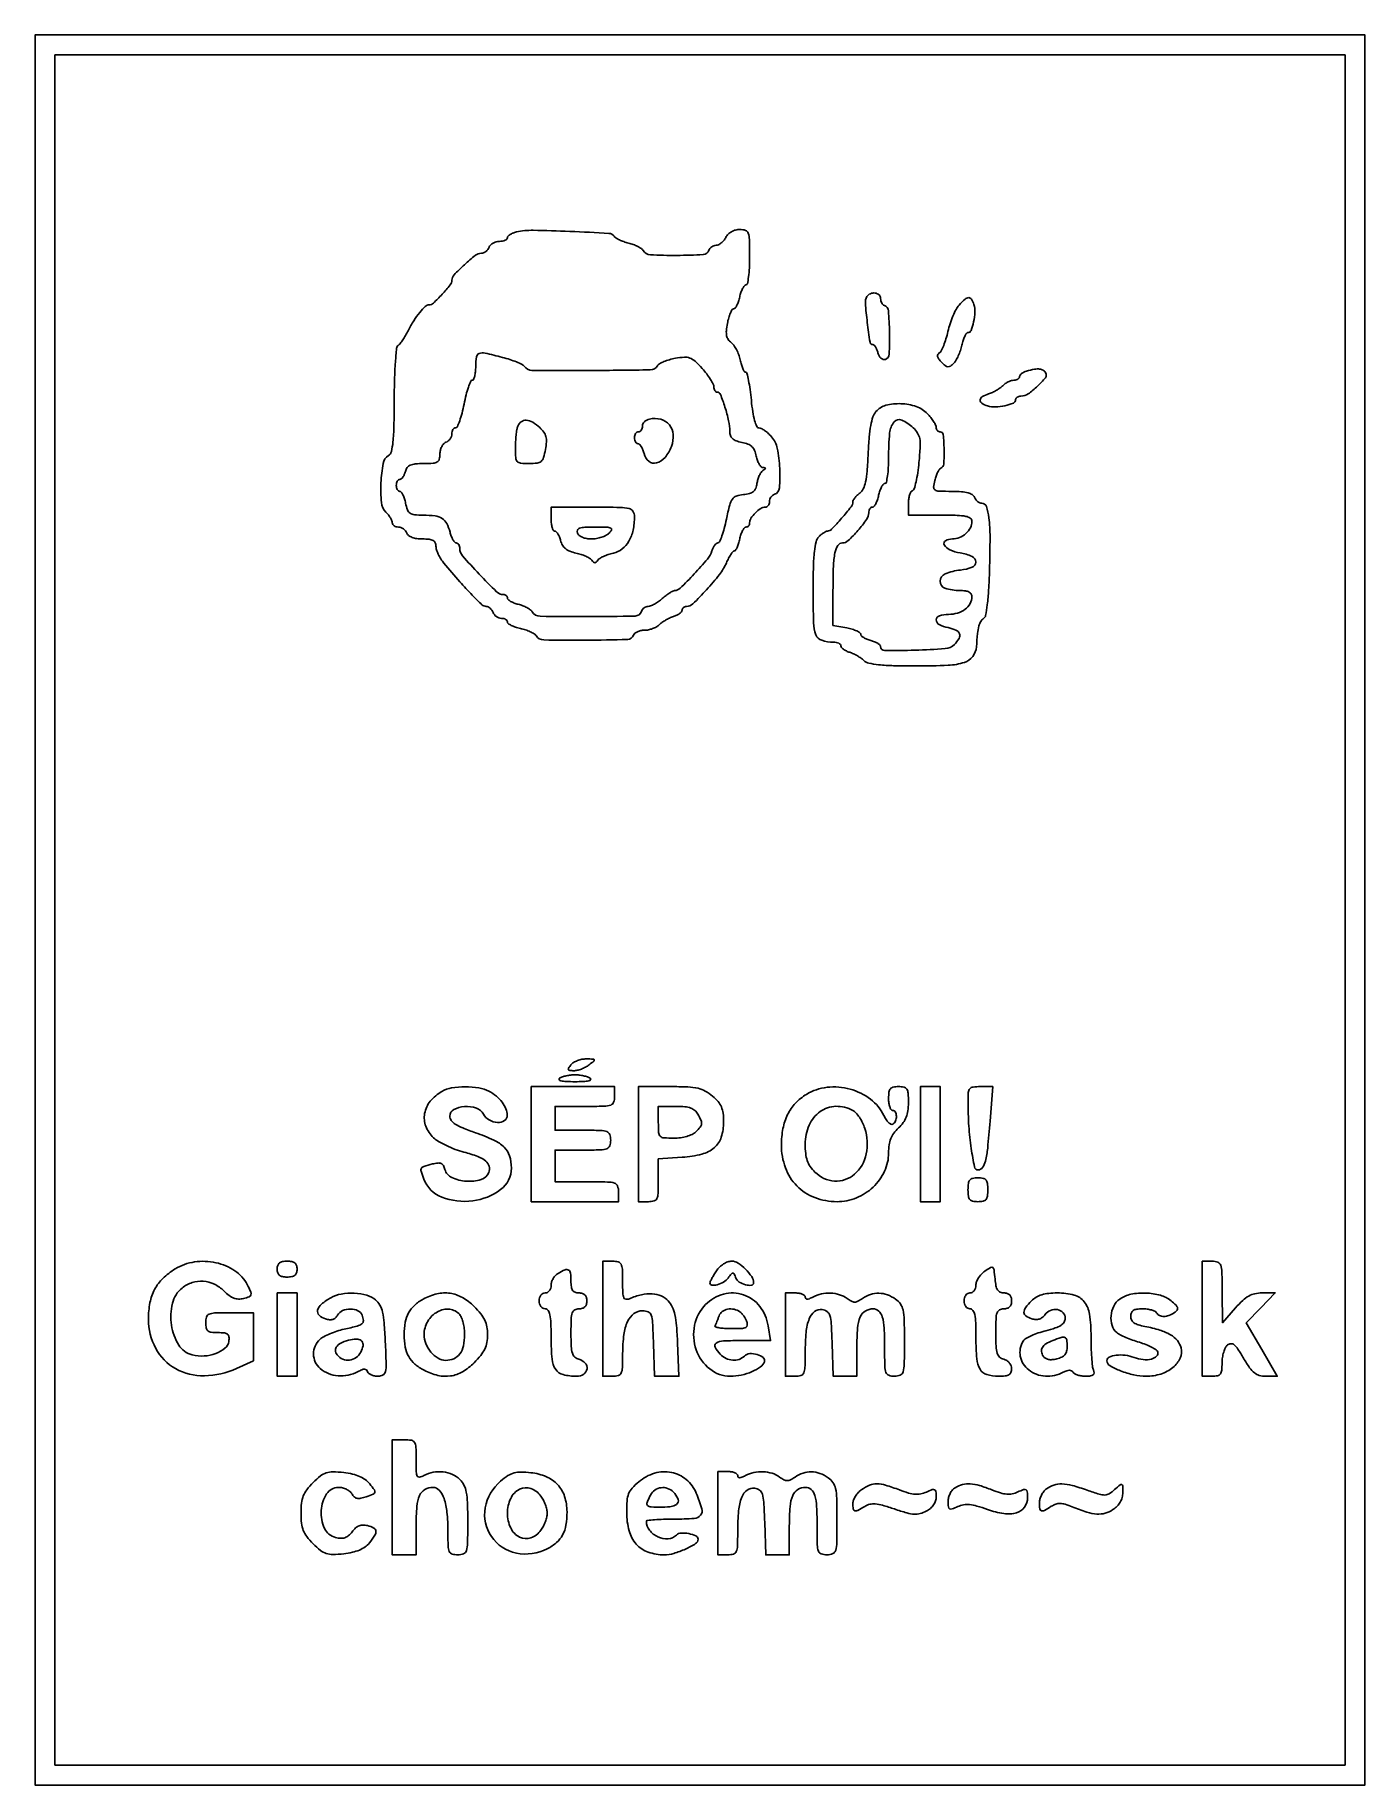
# Model space of a CAD drawing. Extents: x 100 to 435, y 40 to 481.
import ezdxf

# ---------------------------------------------------------------- set-up
doc = ezdxf.new("R2010")
doc.units = 0

msp = doc.modelspace()

# ---------------------------------------------------------------- linework, layer by layer
for points in [[(100, 260.5), (100, 40), (267.5, 40), (435, 40), (435, 260.5), (435, 481), (267.5, 481), (100, 481)], [(430, 260.5), (430, 45), (267.5, 45), (105, 45), (105, 260.5), (105, 476), (267.5, 476), (430, 476)], [(323, 201.5), (323, 187), (325.5, 187), (328, 187), (328, 201.5), (328, 216), (325.5, 216), (323, 216)], [(161, 153.5), (161, 143), (163.5, 143), (166, 143), (166, 153.5), (166, 164), (163.5, 164), (161, 164)]]:
    msp.add_lwpolyline(points, close=True)
for points in [[(221.25, 431.359475, 0.03715), (220.388699, 431.100262, 0.049853), (219.660937, 430.734036, 0.059853), (219.158061, 430.32286, 0.19383), (219, 429.930449, -0.20492), (218.847856, 429.57481, -0.083391), (218.403281, 429.273319, -0.063638), (217.746248, 429.068337, -0.043855), (216.968615, 429, 0.068006), (216.149006, 428.888006, 0.06271), (215.364866, 428.559375, 0.06668), (214.732868, 428.073641, 0.104363), (214.361626, 427.5, -0.072454), (214.040066, 426.926559, -0.063944), (213.556037, 426.440625, -0.066862), (212.989853, 426.111831, -0.098466), (212.427489, 426, 0.168415), (210.931229, 425.481302, 0.018854), (208.146143, 423.111062, 0.017992), (205.539753, 420.538917, 0.191291), (205, 419.179726, -0.172635), (204.58389, 418.010474, -0.015965), (202.536923, 415.65639, -0.015248), (200.342168, 413.429582, -0.192878), (199.26999, 413, 0.192188), (198.289997, 412.608868, 0.03282), (196.901185, 411.105136, 0.031371), (195.409751, 409.004278, 0.022387), (194.001594, 406.486008, -0.01551), (193.354414, 405.290326, -0.016692), (192.649127, 404.166652, -0.016436), (191.98253, 403.246151, -0.07267), (191.501594, 402.783445, 0.215512), (191.083692, 402.062403, 0.006663), (190.777181, 398.56488, 0.011507), (190.555412, 394.226628, 0.006582), (190.477276, 388.982927, -0.004644), (190.404187, 382.352989, -0.020464), (190.165031, 378.452184, -0.031427), (189.760653, 376.023506, -0.199953), (189.046834, 375.028945, 0.213084), (187.686151, 373.028618, 0.032929), (187.138751, 368.144492, 0.034031), (187.248976, 363.193258, 0.175547), (188.392735, 360.750122, -0.030133), (189.007841, 360.056044, -0.031127), (189.527866, 359.300259, -0.032762), (189.891831, 358.592412, -0.102717), (190, 358.071429, 0.14156), (190.118042, 357.662851, 0.09978), (190.449844, 357.314732, 0.08471), (190.946049, 357.080236, 0.068219), (191.531385, 357, -0.088478), (192.159833, 356.887915, -0.06652), (192.782009, 356.559375, -0.065663), (193.303843, 356.073415, -0.081035), (193.638374, 355.5, 0.140603), (194.106176, 354.879217, 0.071188), (194.970794, 354.402932, 0.056009), (196.161436, 354.099587, 0.034405), (197.606989, 354, -0.024578), (199.307399, 353.916365, -0.100386), (200.290738, 353.613912, -0.166135), (200.812601, 353.045851, -0.103814), (201, 352.15301, 0.078659), (201.138802, 351.276166, 0.031468), (201.587463, 350.142689, 0.030177), (202.234487, 348.958755, 0.033412), (202.999875, 347.90301, 0.005907), (207.013038, 343.195113, 0.013936), (210.142083, 339.806461, 0.011877), (212.585279, 337.42032, 0.189084), (213.643011, 337.002653, -0.113972), (214.122904, 336.890651, -0.065645), (214.619347, 336.560154, -0.060269), (215.056344, 336.073754, -0.061364), (215.361626, 335.5, 0.081035), (215.696157, 334.926585, 0.065663), (216.217991, 334.440625, 0.06652), (216.840167, 334.112085, 0.088478), (217.468615, 334, -0.058194), (218.054313, 333.931601, -0.077336), (218.550156, 333.72959, -0.096073), (218.882379, 333.430598, -0.163031), (219, 333.079455, 0.239872), (219.203927, 332.678839, 0.041348), (219.954688, 332.222201, 0.037139), (221.005091, 331.79097, 0.025424), (222.25, 331.453823, -0.02554), (223.54558, 331.102631, -0.028455), (224.751419, 330.631221, -0.029502), (225.720417, 330.116171, -0.114896), (226.20164, 329.643599, 0.251556), (228.126253, 328.561405, 0.006116), (238.661508, 328.486447, 0.005564), (249.259136, 328.658608, 0.315283), (250.75641, 329.769231, -0.143947), (251.084304, 330.240701, -0.064367), (251.735068, 330.638462, -0.056042), (252.584371, 330.908744, -0.049074), (253.511905, 331, 0.050262), (254.510201, 331.100606, 0.038047), (255.570099, 331.40187, 0.038968), (256.531296, 331.843729, 0.069264), (257.225211, 332.368068, -0.042607), (257.907267, 332.942831, -0.022588), (258.838646, 333.539692, -0.022315), (259.852975, 334.06791, -0.032051), (260.79664, 334.435456, 0.036046), (261.640021, 334.77172, 0.046543), (262.352763, 335.203305, 0.054201), (262.847568, 335.660387, 0.18112), (263, 336.067388, -0.114881), (263.08283, 336.423133, -0.100397), (263.31678, 336.726045, -0.093563), (263.666591, 336.929339, -0.085171), (264.078401, 337, 0.195256), (265.714082, 337.664071, 0.01434), (269.157767, 341.209806, 0.020436), (272.396568, 345.045273, 0.060992), (274.155666, 347.989546, -0.017556), (274.715366, 349.142827, -0.025388), (275.295487, 350.115679, -0.023294), (275.829446, 350.840308, -0.226028), (276.164656, 351, 0.263129), (276.465543, 351.170123, 0.030716), (276.835942, 351.88125, 0.030468), (277.198429, 352.850545, 0.020189), (277.5, 354, -0.027524), (277.819532, 355.149012, -0.039605), (278.235766, 356.11875, -0.04518), (278.68121, 356.806252, -0.230346), (279.079455, 357, 0.115642), (279.430591, 357.082313, 0.100455), (279.72959, 357.314732, 0.093328), (279.930278, 357.662269, 0.084592), (280, 358.071429, -0.147453), (280.342046, 359.206061, -0.049993), (281.445107, 360.554893, -0.049993), (282.793939, 361.657954, -0.147453), (283.928571, 362, 0.131281), (284.337161, 362.109162, 0.100621), (284.685268, 362.416146, 0.088221), (284.919422, 362.875362, 0.074022), (285, 363.416667, -0.081237), (285.093665, 363.98935, -0.068653), (285.367188, 364.539583, -0.070115), (285.772237, 364.984598, -0.092923), (286.25, 365.25, 0.300754), (287.502067, 366.847548, 0.032567), (287.577616, 371.771535, 0.036315), (286.952432, 376.855121, 0.131944), (285.527759, 379.75, 0.027957), (284.683295, 380.611162, 0.031238), (283.777309, 381.339063, 0.032863), (282.937491, 381.852427, 0.121333), (282.338311, 382, -0.298028), (281.773989, 382.369156, -0.036576), (281.258947, 383.829386, -0.029564), (280.800374, 386.014506, -0.012383), (280.431341, 389, 0.009895), (280.113172, 391.683619, 0.016121), (279.725121, 393.94375, 0.009977), (279.317396, 395.748172, 0.344934), (278.99579, 396, -0.261713), (278.669047, 396.183601, -0.033671), (278.284466, 396.923046, -0.0323), (277.916496, 397.938353, -0.021435), (277.621543, 399.142285, 0.037754), (277.260305, 400.433123, 0.03324), (276.696572, 401.71333, 0.034733), (276.028474, 402.80134, 0.079994), (275.355221, 403.482207, -0.086284), (274.605724, 404.259362, -0.100782), (274.212544, 405.204416, -0.071003), (274.146496, 406.483224, -0.023824), (274.403991, 408.339921, -0.021704), (274.730632, 409.742249, -0.032783), (275.146026, 410.924852, -0.034477), (275.585247, 411.784695, -0.263242), (275.965858, 412, 0.236123), (276.346238, 412.19024, 0.042671), (276.777545, 412.88125, 0.03799), (277.183817, 413.850903, 0.026161), (277.5, 415, -0.027524), (277.819532, 416.149012, -0.039605), (278.235766, 417.11875, -0.04518), (278.68121, 417.806252, -0.230346), (279.079455, 418, 0.358908), (279.443245, 418.299746, 0.015422), (279.72959, 420.05625, 0.020344), (279.933711, 422.316276, 0.012348), (280, 425, 0.005651), (279.949535, 429.464925, 0.079153), (279.661971, 431.040008, 0.22578), (278.951991, 431.753869, 0.086215), (277.535184, 432, 0.06707), (276.476687, 431.857372, 0.061821), (275.461803, 431.43858, 0.063312), (274.602331, 430.796922, 0.078068), (274, 430, -0.049182), (273.488113, 429.234958, -0.049686), (272.838242, 428.5875, -0.05444), (272.154924, 428.144218, -0.117208), (271.54815, 428, 0.083155), (270.988804, 427.906327, 0.068916), (270.449649, 427.632812, 0.069863), (270.011865, 427.227758, 0.090723), (269.748527, 426.75, -0.307037), (268.328835, 425.665841, -0.012899), (261.651565, 425.461532, -0.013823), (254.991292, 425.613763, -0.24652), (253.203381, 426.670716, 0.104896), (252.725545, 427.17093, 0.031377), (251.814162, 427.712928, 0.029945), (250.687599, 428.20781, 0.028394), (249.489983, 428.574688, -0.023197), (248.299183, 428.925991, -0.026107), (247.193302, 429.374717, -0.026671), (246.303669, 429.850375, -0.111997), (245.870194, 430.268511, 0.237933), (244.574097, 431.016248, 0.002952), (234.715081, 431.511463, 0.00721), (225.463504, 431.78782, 0.058443)], [(309.542247, 415.068358, 0.159549), (309.146227, 413.429812, 0.01066), (309.637803, 408.560276, 0.007517), (310.321358, 403.600676, 0.370364), (311.02105, 403, -0.207878), (311.345319, 402.859095, -0.049812), (311.70942, 402.381552, -0.042914), (312.051893, 401.70079, -0.031148), (312.3173, 400.894644, 0.060952), (312.626856, 400.114027, 0.087537), (313.090041, 399.534065, 0.110469), (313.634561, 399.235031, 0.155976), (314.183932, 399.250031, 0.306076), (315.151859, 400.550069, 0.015892), (315.229627, 406.03754, 0.016012), (314.957327, 411.519424, 0.295674), (313.944694, 412.833333, -0.116889), (313.58334, 413.065936, -0.06789), (313.277504, 413.484896, -0.061969), (313.070449, 414.016808, -0.061938), (313, 414.583333, 0.208361), (312.60605, 415.487647, 0.153629), (311.607852, 415.962755, 0.13435), (310.41091, 415.809023, 0.156864)], [(332.755459, 412.922126, 0.063173), (332.011872, 411.866469, 0.021981), (331.211985, 410.182843, 0.021427), (330.484913, 408.231861, 0.023358), (329.950861, 406.280733, -0.017724), (329.463864, 404.419429, -0.022362), (328.876844, 402.738961, -0.021228), (328.275132, 401.403185, -0.138765), (327.783223, 400.866024, 0.140304), (327.408445, 400.454281, 0.174675), (327.350067, 399.943446, 0.104757), (327.650177, 399.307334, 0.033969), (328.337821, 398.519322, 0.029221), (329.290084, 397.672303, 0.144843), (329.948461, 397.408682, 0.174467), (330.574818, 397.570141, 0.046949), (331.378078, 398.235221, 0.064385), (331.956482, 398.985419, 0.025333), (332.557375, 400.146535, 0.024567), (333.087733, 401.482984, 0.02812), (333.457533, 402.806649, -0.022786), (333.785294, 404.030024, -0.03383), (334.191446, 405.061953, -0.036081), (334.613665, 405.808472, -0.251068), (334.971047, 406, 0.309392), (335.793017, 406.562463, 0.040446), (336.431634, 408.704502, 0.042965), (336.734968, 411.157773, 0.086332), (336.473009, 413.085042, 0.055421), (335.875256, 414.430579, 0.27832), (335.181902, 414.808554, 0.175448), (334.266267, 414.430939, 0.023114)], [(217.735649, 399.76658, -0.015082), (219.612197, 399.219882, -0.019024), (221.31007, 398.596857, -0.017393), (222.671707, 397.981396, -0.125529), (223.213525, 397.51658, 0.242447), (225.171688, 396.489438, 0.002898), (240.046104, 396.465967, 0.002811), (254.94698, 396.612607, 0.25581), (256.788766, 397.658217, -0.128113), (257.305184, 398.151396, -0.028696), (258.41066, 398.685635, -0.02797), (259.797571, 399.17136, -0.02388), (261.304918, 399.52938, -0.02958), (263.557486, 399.815411, -0.108786), (264.969335, 399.60267, -0.097822), (266.241266, 398.802927, -0.021416), (268.052626, 396.941055, -0.018241), (269.181035, 395.580356, -0.022033), (270.134209, 394.221814, -0.021349), (270.825856, 393.027875, -0.12118), (271, 392.319892, 0.061905), (271.062727, 391.8152, 0.080268), (271.247253, 391.387718, 0.097836), (271.520697, 391.101594, 0.154462), (271.841712, 391, -0.309547), (272.653719, 390.444017, -0.015239), (273.79279, 387.219301, -0.023743), (274.712488, 383.784194, -0.053582), (275, 381.10898, 0.081751), (275.173277, 380.05628, 0.127596), (275.674101, 379.292025, 0.09903), (276.589667, 378.743878, 0.036178), (278.052083, 378.339583, -0.043562), (279.572949, 377.894889, -0.098502), (280.579873, 377.252456, -0.10264), (281.239509, 376.292307, -0.050041), (281.677083, 374.864583, 0.035492), (281.97896, 373.766783, 0.048391), (282.412174, 372.836973, 0.058036), (282.902718, 372.1899, 0.20078), (283.375, 371.984687, -0.03478), (283.862633, 371.94405, -0.379361), (283.978558, 371.804431, -0.227357), (283.869464, 371.594547, -0.01888), (283.350815, 371.234687, 0.103171), (282.884675, 370.778654, 0.039154), (282.436151, 369.981439, 0.036705), (282.069908, 369.010875, 0.037026), (281.850815, 368, -0.058837), (281.522234, 366.74952, -0.127964), (280.942536, 365.952842, -0.110425), (279.985199, 365.46985, -0.037475), (278.439916, 365.200806, 0.056239), (276.648563, 364.819323, 0.163216), (275.650214, 364.067026, 0.089418), (274.975938, 362.569586, 0.010262), (274.150712, 358.950806, -0.013499), (273.615038, 356.669987, -0.021237), (273.020208, 354.748049, -0.016685), (272.435721, 353.267428, -0.298808), (272.028184, 353, 0.17406), (271.640837, 352.860944, 0.05673), (271.212278, 352.417317, 0.048565), (270.81196, 351.775573, 0.038356), (270.505205, 351.0164, -0.09814), (269.354701, 348.925272, -0.013636), (266.0529, 345.205236, -0.009766), (262.512051, 341.573348, -0.197136), (261.114367, 341, 0.124801), (260.66923, 340.887135, 0.018558), (259.866078, 340.4125, 0.019923), (258.942161, 339.765789, 0.015977), (258, 339, -0.024584), (257.024374, 338.234505, -0.026365), (256.000175, 337.5875, -0.027172), (255.068263, 337.129994, -0.100849), (254.430324, 337, 0.090348), (253.916123, 336.906321, 0.069907), (253.41547, 336.632812, 0.069061), (253.003955, 336.227754, 0.083607), (252.75, 335.75, -0.316673), (251.16349, 334.57939, -0.00486), (239.158442, 334.428151, -0.005328), (227.221701, 334.520991, -0.255019), (225.203509, 335.670716, 0.098868), (224.739487, 336.168141, 0.032652), (223.887637, 336.699544, 0.031044), (222.841911, 337.179644, 0.030617), (221.739983, 337.529124, -0.028761), (220.690683, 337.857636, -0.040512), (219.80487, 338.276712, -0.046356), (219.179103, 338.719234, -0.219064), (219, 339.108408, 0.11869), (218.918121, 339.448477, 0.10064), (218.687179, 339.738095, 0.09237), (218.341798, 339.932567, 0.082336), (217.935076, 340, -0.196742), (216.262299, 340.684714, -0.009104), (211.876331, 345.157974, -0.009497), (207.67312, 349.776596, -0.181802), (207, 351.566655, 0.060313), (206.93364, 352.114783, 0.07904), (206.738095, 352.578955, 0.097142), (206.448468, 352.889759, 0.158041), (206.108408, 353, -0.219064), (205.719234, 353.179103, -0.046356), (205.276712, 353.80487, -0.040512), (204.857636, 354.690683, -0.028761), (204.529124, 355.739983, 0.056843), (203.716881, 357.901381, 0.135826), (202.567242, 359.152809, 0.109168), (200.762733, 359.791724, 0.029699), (197.725, 359.984687, -0.022767), (195.552455, 360.092495, -0.127774), (194.468395, 360.487322, -0.155181), (193.823119, 361.319714, -0.038553), (193.35, 363, 0.026378), (193.056411, 364.149121, 0.038538), (192.669219, 365.11875, 0.04364), (192.251631, 365.808829, 0.239262), (191.875, 366, -0.167478), (191.54119, 366.115038, -0.095027), (191.257031, 366.440625, -0.075828), (191.064921, 366.926241, -0.056395), (191, 367.5, -0.056959), (191.065572, 368.073739, -0.076307), (191.25949, 368.559375, -0.095369), (191.54638, 368.884904, -0.166062), (191.883369, 369, 0.181596), (192.259476, 369.141258, 0.059916), (192.660882, 369.5875, 0.050447), (193.024544, 370.234516, 0.038887), (193.289749, 371, -0.096447), (193.763706, 371.985999, -0.131146), (194.53417, 372.595918, -0.081615), (195.794227, 372.91222, -0.020771), (197.90638, 373, 0.015576), (200.262752, 373.073422, 0.117207), (201.322336, 373.396143, 0.201386), (201.837279, 374.081531, 0.0618), (202, 375.393011, -0.058092), (202.111675, 376.35096, -0.059009), (202.440625, 377.252159, -0.065064), (202.925958, 377.96491, -0.119725), (203.5, 378.361626, 0.081035), (204.073415, 378.696157, 0.065663), (204.559375, 379.217991, 0.06652), (204.887915, 379.840167, 0.088478), (205, 380.468615, -0.060121), (205.070673, 381.054242, -0.078889), (205.278968, 381.550156, -0.097052), (205.587459, 381.882232, -0.158482), (205.949677, 382, 0.297368), (206.378566, 382.279819, 0.018377), (206.967138, 383.7625, 0.022435), (207.558693, 385.700378, 0.01429), (208.079783, 388, -0.013086), (208.595084, 390.299741, -0.020673), (209.168991, 392.2375, -0.015888), (209.734794, 393.735897, -0.303312), (210.130105, 394, 0.296628), (210.466923, 394.219098, 0.043464), (210.744468, 395.028125, 0.037465), (210.937034, 396.158665, 0.023459), (211, 397.5, -0.037851), (211.182468, 399.906892, -0.280762), (211.890498, 400.749609, -0.13728), (213.355728, 400.825499, -0.008055)], [(349.75, 396.310674, 0.046657), (349.080469, 396.067143, 0.05682), (348.514063, 395.715479, 0.067019), (348.127374, 395.31495, 0.159836), (348, 394.926676, -0.152039), (347.889994, 394.573269, -0.098269), (347.580357, 394.272211, -0.081101), (347.117639, 394.069119, -0.06302), (346.571429, 394, 0.075462), (345.925485, 393.901954, 0.038439), (345.16063, 393.59813, 0.037085), (344.403626, 393.155511, 0.045574), (343.774789, 392.631932, -0.042607), (343.092733, 392.057169, -0.022588), (342.161354, 391.460308, -0.022315), (341.147025, 390.93209, -0.032051), (340.20336, 390.564544, 0.055017), (338.618646, 389.862065, 0.241792), (338.084332, 389.02688, 0.279538), (338.482581, 388.203489, 0.067052), (339.914958, 387.526991, 0.086314), (341.878188, 387.260071, 0.045666), (344.322528, 387.575504, 0.044395), (346.426146, 388.245498, 0.302154), (347, 389.108408, -0.148932), (347.103575, 389.448423, -0.098781), (347.394935, 389.738095, -0.082171), (347.830456, 389.933421, -0.064495), (348.344461, 390, 0.151152), (350.144381, 390.556844, 0.039494), (352.525774, 392.478689, 0.03711), (354.498455, 394.644981, 0.314286), (354.567594, 395.89063, 0.116194), (353.918932, 396.539907, 0.117423), (353.051152, 396.828199, 0.068317), (351.77475, 396.765027, 0.017436)], [(311.829534, 386.113878, 0.096312), (311.064967, 384.766269, 0.034951), (310.509844, 382.629362, 0.025595), (310.110692, 379.648378, 0.010215), (309.857293, 375.533252, -0.008279), (309.599166, 371.059049, -0.03352), (309.214974, 368.356251, -0.058124), (308.635215, 366.631816, -0.125397), (307.75, 365.559132, 0.032733), (307.08028, 364.998678, 0.036312), (306.514063, 364.373505, 0.03913), (306.118131, 363.775912, 0.127414), (306, 363.319866, -0.16958), (305.568711, 362.084798, -0.011837), (303.178545, 359.22163, -0.010782), (300.644921, 356.451511, -0.204896), (299.589372, 356, 0.119116), (299.215745, 355.909709, 0.02749), (298.652592, 355.580357, 0.02688), (298.029231, 355.118262, 0.023441), (297.428571, 354.571429, 0.139558), (296.726933, 353.311373, 0.031131), (296.309701, 350.858781, 0.020876), (296.067541, 347.110568, 0.005693), (296, 341.178417, 0.006484), (296.108092, 332.843646, 0.085736), (296.708228, 329.836623, 0.226037), (298.160053, 328.461839, 0.078548), (301.081787, 328, -0.046651), (301.815969, 327.931349, -0.066615), (302.436525, 327.726045, -0.08673), (302.855186, 327.423628, -0.195486), (303, 327.067388, 0.18112), (303.152432, 326.660387, 0.054201), (303.647237, 326.203305, 0.046543), (304.359979, 325.77172, 0.036046), (305.20336, 325.435456, -0.032051), (306.147025, 325.06791, -0.022315), (307.161354, 324.539692, -0.022588), (308.092733, 323.942831, -0.042607), (308.774789, 323.368068, 0.144272), (309.987343, 322.707486, 0.027304), (312.501935, 322.30769, 0.019804), (316.265929, 322.068448, 0.005968), (322, 322, 0.010758), (330.034302, 322.172879, 0.066475), (334.092785, 322.893734, 0.153561), (336.193659, 324.372355, 0.145231), (337.127623, 326.821429, -0.007373), (337.432383, 330.17487, -0.035092), (337.768414, 332.069524, -0.065996), (338.22866, 333.230291, -0.127671), (338.914406, 333.9471, 0.211547), (339.454552, 334.736164, 0.014954), (339.872365, 337.438056, 0.016536), (340.207829, 341.136808, 0.007113), (340.421597, 346.087244, 0.00649), (340.555375, 354.473837, 0.029297), (340.28327, 359.362182, 0.054591), (339.645633, 362.170614, 0.319904), (338.481989, 363, -0.104555), (337.954248, 363.111576, -0.066669), (337.417372, 363.440625, -0.062668), (336.953108, 363.926523, -0.067867), (336.638374, 364.5, 0.162323), (336.076628, 365.183062, 0.07518), (335.010457, 365.647256, 0.048001), (333.37609, 365.918775, 0.017176), (331.012333, 366, -0.007319), (327.696965, 366.048533, -0.133717), (326.696207, 366.352775, -0.282447), (326.351263, 367.05031, -0.03726), (326.635657, 368.75, -0.024223), (326.955613, 369.827273, -0.030164), (327.359804, 370.790104, -0.031132), (327.785405, 371.533418, -0.154442), (328.154709, 371.833333, 0.291001), (328.895494, 372.85187, 0.019835), (328.980797, 376.594208, 0.019518), (328.77359, 380.296576, 0.386672), (328, 381, -0.110123), (327.618503, 381.085054, -0.099915), (327.29375, 381.325784, -0.094993), (327.075938, 381.685615, -0.088959), (327, 382.109053, 0.11892), (326.860919, 382.685549, 0.025039), (326.339063, 383.589587, 0.024914), (325.611317, 384.601658, 0.021361), (324.75, 385.591776, 0.121417), (321.983148, 387.367149, 0.072238), (318.113545, 388.089754, 0.074312), (314.329696, 387.679638, 0.152768)], [(221.606989, 382.418213, 0.050508), (221.372357, 381.555263, 0.013659), (221.178303, 380.1501, 0.013682), (221.044609, 378.534316, 0.013799), (221, 376.918213, 0.016602), (221.081378, 374.468003, 0.16554), (221.470425, 373.533543, 0.190949), (222.322733, 373.099711, 0.023372), (224.454687, 373, 0.028648), (226.470479, 373.11559, 0.150597), (227.474274, 373.556061, 0.143844), (228.080587, 374.496572, 0.025366), (228.577474, 376.561278, 0.028909), (228.821607, 378.463487, 0.080496), (228.69987, 379.800472, 0.093693), (228.179237, 380.91129, 0.04895), (227.1646, 382.061278, 0.052469), (225.362392, 383.417675, 0.119617), (223.747369, 383.921224, 0.175537), (222.473076, 383.550105, 0.144355)], [(254.75, 384.228451, 0.073702), (254.08122, 383.978028, 0.073771), (253.514062, 383.544451, 0.079679), (253.13205, 382.999964, 0.11368), (253, 382.426676, -0.06835), (252.925106, 381.881367, -0.084796), (252.70625, 381.419086, -0.099808), (252.381339, 381.109972, -0.141312), (252, 381, 0.148195), (251.618646, 380.884432, 0.098894), (251.29375, 380.559375, 0.082425), (251.074694, 380.073457, 0.064853), (251, 379.5, 0.057513), (251.066212, 378.926281, 0.076772), (251.261905, 378.440625, 0.095693), (251.551479, 378.115149, 0.16469), (251.891592, 378, -0.208396), (252.277325, 377.831931, -0.050787), (252.705595, 377.265625, -0.043524), (253.105107, 376.457251, -0.031538), (253.410644, 375.5, 0.162215), (254.639377, 373.572558, 0.239691), (256.562607, 373.160367, 0.158205), (258.694967, 374.536747, 0.080581), (260.305062, 377.329463, 0.10679), (260.753249, 380.307067, 0.154852), (259.797258, 382.767162, 0.160869), (257.634428, 384.165363, 0.117038)], [(321.189936, 382.037674, -0.064353), (322.307196, 380.690141, -0.09954), (322.845584, 379.282418, -0.055869), (322.9585, 377.240416, -0.009183), (322.662862, 373.292587, -0.013435), (322.346568, 370.669024, -0.020151), (321.917455, 368.402902, -0.015775), (321.443487, 366.613925, -0.244322), (321.014739, 366.17158, 0.189628), (320.623819, 365.844608, 0.049347), (320.29808, 365.075922, 0.043003), (320.07447, 364.058084, 0.032587), (320, 362.916667), (320, 360), (328, 360, -0.006682), (332.295805, 359.942586, -0.041832), (334.477273, 359.700893, -0.106725), (335.591687, 359.221027, -0.242478), (336, 358.428571, -0.123981), (335.600777, 356.843299, -0.086559), (334.456312, 355.387082, -0.083209), (332.835918, 354.357629, -0.100321), (331.071429, 354, 0.127561), (329.327101, 353.547622, 0.416232), (329.036052, 352.513907, 0.164794), (330.441074, 351.257147, 0.059002), (333.054619, 350.490772, -0.061846), (336.02651, 349.601, -0.294804), (336.956674, 348.190495, -0.315774), (336.03724, 346.85261, -0.065479), (333.096161, 346.175779, 0.073665), (329.274276, 345.230425, 0.296921), (327.973844, 343.345756, 0.332049), (329.20865, 341.595701, 0.07895), (332.957794, 341, -0.032131), (334.335596, 340.911367, -0.087299), (335.266013, 340.620864, -0.135817), (335.802073, 340.124691, -0.139402), (336, 339.428571, -0.129248), (335.549401, 337.714534, -0.104145), (334.286745, 336.279781, -0.090098), (332.372103, 335.326736, -0.070654), (330.071429, 335, 0.075028), (327.796283, 334.656669, 0.323066), (327.018828, 333.626047, 0.287676), (327.728218, 332.439661, 0.068675), (330, 331.65, -0.052508), (331.979863, 331.03253, -0.204586), (332.844564, 330.122677, -0.225906), (332.740031, 328.937806, -0.063347), (331.571429, 327.428571, -0.179483), (329.249627, 326.363143, -0.011531), (321.68169, 325.969499, -0.008815), (314.002312, 325.882893, -0.412354), (313, 326.891592, 0.208396), (312.831931, 327.277325, 0.050787), (312.265625, 327.705595, 0.043524), (311.457251, 328.105107, 0.031538), (310.5, 328.410644, -0.033106), (309.542831, 328.719461, -0.045153), (308.734375, 329.12863, -0.053096), (308.170317, 329.570811, -0.202668), (308, 329.973739, 0.251233), (307.783786, 330.376885, 0.039846), (306.971875, 330.827409, 0.036113), (305.840818, 331.246373, 0.024282), (304.5, 331.565978), (301, 332.222582), (301, 341.029503, -0.008162), (301.099786, 347.141769, -0.041013), (301.490652, 350.536664, -0.09213), (302.218973, 352.358294, -0.257128), (303.384304, 353, 0.192945), (304.83667, 353.582124, 0.02308), (307.272944, 356.133962, 0.024541), (309.460255, 358.91185, 0.155725), (310, 360.602828, -0.064057), (310.068717, 361.136999, -0.081857), (310.27041, 361.589581, -0.098636), (310.569485, 361.892376, -0.149842), (310.920545, 362, 0.230346), (311.31879, 362.193748, 0.04518), (311.764234, 362.88125, 0.039605), (312.180468, 363.850988, 0.027524), (312.5, 365, -0.027524), (312.819532, 366.149012, -0.039605), (313.235766, 367.11875, -0.04518), (313.68121, 367.806252, -0.230346), (314.079455, 368, 0.352706), (314.442234, 368.292267, 0.018003), (314.72959, 369.88535, 0.022145), (314.933685, 371.957613, 0.013473), (315, 374.418213, -0.021053), (315.265107, 380.711633, -0.150636), (316.390295, 383.502589, -0.33993), (318.300154, 383.956217, -0.082152)], [(230, 359, 0.028132), (230.064724, 357.850539, 0.044125), (230.261905, 356.88125, 0.054929), (230.54806, 356.201839, 0.272031), (230.891592, 356, -0.204556), (231.276132, 355.835809, -0.052341), (231.699722, 355.289026, -0.044615), (232.092734, 354.506358, -0.032583), (232.39065, 353.579662, 0.072729), (232.86215, 352.436218, 0.088638), (233.618489, 351.561812, 0.07652), (234.724885, 350.916353, 0.040455), (236.249058, 350.45403, -0.025702), (237.548545, 350.101327, -0.02813), (238.765348, 349.625633, -0.029171), (239.748944, 349.104476, -0.109678), (240.25, 348.624368, 0.051564), (240.647314, 348.144244, 0.19659), (241, 348, 0.19659), (241.352686, 348.144244, 0.051564), (241.75, 348.624368, -0.108226), (242.247137, 349.103466, -0.029646), (243.212067, 349.620673, -0.028511), (244.404008, 350.090889, -0.026298), (245.674059, 350.437144, 0.11353), (247.882108, 351.475759, 0.095498), (249.579853, 353.432619, 0.079605), (250.644303, 356.215564, 0.051657), (251, 359.649223, 0.138849), (250.620347, 360.990012, 0.202366), (249.633348, 361.694029, 0.052021), (247.378044, 361.957516, 0.003088), (240.5, 362), (230, 362)], [(244.642857, 355.5, -0.077264), (243.855602, 354.924582, -0.038223), (242.712678, 354.440625, -0.036767), (241.42348, 354.110563, -0.044313), (240.178417, 354, -0.043903), (238.964665, 354.10678, -0.056382), (237.890881, 354.425042, -0.066491), (237.076196, 354.906302, -0.135323), (236.638374, 355.5, -0.195581), (236.652836, 356.227412, -0.213271), (237.170372, 356.704147, -0.070516), (238.463073, 356.943843, -0.010636), (241.102813, 357, -0.006108), (244.062244, 356.963845, -0.094368), (245.05285, 356.75, -0.432479), (245.21895, 356.300045, -0.080838)], [(235, 221.5, 0.024688), (234.387442, 220.683013, 0.26152), (234.354403, 220.283023, 0.266062), (234.678054, 220.051207, 0.025375), (235.686426, 220, 0.059491), (236.56611, 220.105038, 0.031188), (237.620624, 220.431283, 0.030522), (238.674111, 220.90607, 0.040801), (239.55887, 221.468197, 0.008029), (240.791319, 222.43187, 0.342606), (240.86286, 222.736077, 0.283248), (240.579236, 222.92581, 0.006363), (238.872445, 222.968197, 0.050936), (237.775078, 222.869519, 0.042759), (236.651048, 222.550033, 0.044655), (235.666942, 222.072658, 0.084494)], [(232.127679, 218.100072, 0.419154), (232.052165, 217.749776, 0.194518), (232.475796, 217.456792, 0.044172), (233.807004, 217.279307, 0.011065), (236, 217.230769, 0.011065), (238.192996, 217.279307, 0.044172), (239.524204, 217.456792, 0.194518), (239.947835, 217.749776, 0.419154), (239.872321, 218.100072, 0.06024), (239.170578, 218.434151, 0.025795), (238.168744, 218.714017, 0.025068), (237.057817, 218.905521, 0.030154), (236, 218.969374, 0.030154), (234.942183, 218.905521, 0.025068), (233.831256, 218.714017, 0.025795), (232.829422, 218.434151, 0.06024)], [(202.5, 214.792183, 0.090943), (199.573781, 212.316972, 0.127525), (198.142277, 209.225342, 0.137232), (198.442756, 205.99704, 0.11324), (200.37597, 203.11652, 0.056229), (201.653061, 202.161994, 0.021859), (203.606579, 201.130531, 0.021311), (205.83952, 200.187848, 0.02474), (208.037319, 199.490156, -0.022993), (211.544331, 198.390317, -0.085036), (213.550866, 197.242681, -0.159724), (214.391071, 195.916781, -0.154834), (214.297179, 194.332052, -0.234029), (212.370325, 192.556318, -0.089252), (208.639766, 192.156405, -0.088482), (204.978463, 193.082503, -0.226448), (203.258421, 195.119799, 0.061951), (202.864489, 196.107445, 0.165372), (202.311777, 196.611869, 0.1316), (201.475537, 196.738492, 0.033634), (200.115999, 196.492978, 0.012328), (197.92415, 195.885046, 0.190788), (197.323993, 195.407358, 0.209046), (197.24301, 194.669621, 0.015126), (197.929061, 192.686584, 0.213428), (202.454736, 188.14703, 0.123731), (210.241304, 187.206766, 0.129976), (217.285606, 190.057504, 0.236189), (220, 195.483184, 0.076164), (219.536496, 198.508348, 0.123137), (218.184557, 200.717836, 0.086899), (215.570187, 202.519054, 0.024577), (210.963026, 204.36336, -0.012134), (207.732864, 205.564096, -0.04855), (205.860755, 206.532052, -0.089804), (204.852556, 207.477592, -0.160951), (204.5, 208.544448, -0.274729), (205.495446, 210.219395, -0.10993), (208.159962, 210.983739, -0.096551), (211.162853, 210.584654, -0.190964), (212.96978, 209.056466, 0.141415), (214.403303, 207.585076, 0.117136), (216.510751, 206.969346, 0.156702), (218.265629, 207.435861, 0.260211), (218.968197, 208.75, 0.092926), (218.62506, 210.412914, 0.066052), (217.675773, 212.068104, 0.059109), (216.203008, 213.584764, 0.04819), (214.315741, 214.836657, 0.084542), (211.799522, 215.672479, 0.038967), (208.347011, 215.928884, 0.038945), (204.920416, 215.648604, 0.090557)], [(225, 201.5), (225, 187), (236, 187), (247, 187), (247, 189.5, 0.093656), (246.726255, 190.948613, 0.227396), (245.95, 191.671875, 0.071364), (244.210294, 191.953338, 0.004478), (239, 192), (231, 192), (231, 196), (231, 200), (238, 200, 0.005599), (242.485599, 200.050231, 0.080329), (244.05, 200.339286, 0.227859), (244.758286, 201.055682, 0.0831), (245, 202.5, 0.0831), (244.758286, 203.944318, 0.227859), (244.05, 204.660714, 0.080329), (242.485599, 204.949769, 0.005599), (238, 205), (231, 205), (231, 208), (231, 211), (238.5, 211, 0.004982), (243.347869, 211.048306, 0.075599), (245, 211.333333, 0.227967), (245.742326, 212.053178, 0.088353), (246, 213.5), (246, 216), (235.5, 216), (225, 216)], [(252, 201.5), (252, 187), (254.5, 187, 0.066751), (255.927247, 187.191392, 0.22078), (256.633825, 187.787981, 0.100105), (256.940481, 189.066165, 0.00898), (257, 192.379809), (257, 197.759618), (263.038842, 198.196429, 0.043541), (267.968598, 198.988117, 0.115927), (271.114398, 200.614213, 0.140095), (272.859033, 203.251067, 0.076683), (273.454545, 207.111183, 0.031196), (273.319178, 209.278694, 0.070135), (272.888964, 210.865318, 0.074668), (272.057345, 212.209974, 0.039392), (270.671509, 213.606133, 0.050382), (268.841682, 214.884176, 0.072488), (266.998227, 215.587086, 0.045537), (264.459553, 215.91524, 0.009385), (259.944236, 216), (252, 216)], [(294.298549, 214.040484, 0.068769), (291.552855, 211.797948, 0.072556), (289.576427, 208.932115, 0.067178), (288.396673, 205.427739, 0.047876), (288.003738, 201.29966, 0.086787), (289.013062, 195.554847, 0.107472), (291.896737, 190.967351, 0.108791), (296.393146, 188.02938, 0.090757), (302.017541, 187, 0.096953), (306.88232, 187.952258, 0.092915), (311.111987, 190.674701, 0.095338), (313.988073, 194.673718, 0.108774), (315, 199.270188, -0.033148), (315.134757, 201.300631, -0.061146), (315.551022, 202.899589, -0.066054), (316.314057, 204.26776, -0.045715), (317.5, 205.58758, 0.045768), (318.690405, 206.912647, 0.06664), (319.452494, 208.283558, 0.061281), (319.866472, 209.892282, 0.032376), (320, 211.952251, 0.015756), (319.925751, 214.307932, 0.123183), (319.595593, 215.345225, 0.202254), (318.890411, 215.846951, 0.054872), (317.5, 216, 0.047675), (316.175563, 215.873428, 0.173074), (315.458333, 215.45, 0.144586), (315.097235, 214.613599, 0.030103), (315, 213, 0.031626), (315.072766, 211.850749, 0.048861), (315.29375, 210.88125, 0.06271), (315.615738, 210.209557, 0.254951), (316, 210, -0.270079), (316.690682, 209.597569, -0.124941), (316.974715, 208.559426, -0.102205), (316.747301, 207.34579, -0.158375), (316.063918, 206.539504, -0.258829), (315.609265, 206.518105, -0.07615), (315.016847, 206.933496, -0.055386), (314.385333, 207.688427, -0.034439), (313.813918, 208.693157, 0.118737), (310.447694, 212.816743, 0.095884), (305.307093, 215.354846, 0.094312), (299.513205, 215.815695, 0.110155)], [(335.007109, 212.25, 0.015884), (335.21609, 206.044105, 0.020622), (335.821892, 200.386228, 0.014117), (336.64556, 195.758361, 0.355546), (337.577217, 195, 0.248325), (338.670195, 195.578501, 0.089928), (339.405414, 197.234562, 0.035128), (339.960316, 200.502115, 0.005058), (340.554806, 207.25), (341.236554, 216), (338.118277, 216, 0.029788), (336.265683, 215.88953, 0.192092), (335.458454, 215.449923, 0.15669), (335.085424, 214.520578, 0.018189)], [(266.964816, 209.065741, -0.018083), (267.767562, 207.425907, -0.135273), (267.8959, 206.577659, -0.145631), (267.565542, 205.813359, -0.02205), (266.428571, 204.571429, -0.088812), (265.54053, 203.953083, -0.038214), (264.182143, 203.45, -0.035443), (262.581127, 203.113034, -0.03416), (260.928571, 203, -0.016985), (258.405949, 203.08572, -0.183642), (257.495536, 203.504545, -0.179838), (257.083207, 204.426584, -0.016162), (257, 207), (257, 211), (261.464816, 211, -0.021299), (263.697201, 210.904862, -0.063332), (265.191546, 210.583731, -0.092621), (266.221469, 209.990078, -0.093217)], [(305.985656, 210.007677, -0.089055), (306.779964, 209.379624, -0.034272), (307.64037, 208.260868, -0.032593), (308.42853, 206.890417, -0.034509), (309.014993, 205.45457, -0.131293), (309.38604, 199.029062, -0.163463), (306.39179, 193.888944, -0.199108), (301.411534, 192.204266, -0.181585), (296.454545, 194.454545, -0.045944), (295.260567, 195.890714, -0.066727), (294.517327, 197.359357, -0.0579), (294.123546, 199.123884, -0.02598), (294, 201.5, -0.102408), (294.990787, 206.2867, -0.137175), (297.767818, 209.714776, -0.14965), (301.719682, 211.025222, -0.129337)], [(335, 190, 0.030103), (335.097235, 188.386401, 0.144586), (335.458333, 187.55, 0.173074), (336.175563, 187.126572, 0.047675), (337.5, 187, 0.047675), (338.824437, 187.126572, 0.173074), (339.541667, 187.55, 0.144586), (339.902765, 188.386401, 0.030103), (340, 190, 0.030103), (339.902765, 191.613599, 0.144586), (339.541667, 192.45, 0.173074), (338.824437, 192.873428, 0.047675), (337.5, 193, 0.047675), (336.175563, 192.873428, 0.173074), (335.458333, 192.45, 0.144586), (335.097235, 191.613599, 0.030103)], [(161, 170, 0.07578), (161.142566, 169.064742, 0.149477), (161.5625, 168.45, 0.124434), (162.317234, 168.106468, 0.044917), (163.5, 168, 0.044917), (164.682766, 168.106468, 0.124434), (165.4375, 168.45, 0.149477), (165.857434, 169.064742, 0.07578), (166, 170, 0.07578), (165.857434, 170.935258, 0.149477), (165.4375, 171.55, 0.124434), (164.682766, 171.893532, 0.044917), (163.5, 172, 0.044917), (162.317234, 171.893532, 0.124434), (161.5625, 171.55, 0.149477), (161.142566, 170.935258, 0.07578)], [(243, 157.5), (243, 143), (245.5, 143, 0.070565), (246.932313, 143.203153, 0.22276), (247.642782, 143.826474, 0.094738), (247.948506, 145.172321, 0.007974), (248.014742, 148.75, -0.030826), (248.320155, 153.500885, -0.07782), (249.278748, 156.820025, -0.123043), (250.866032, 158.77751, -0.16256), (253.029533, 159.5, -0.102522), (254.453825, 159.204854, -0.212932), (255.205564, 158.385746, -0.067436), (255.554875, 156.552366, -0.004604), (255.790442, 151.25), (256.080885, 143), (259.143059, 143), (262.205232, 143), (261.852616, 151.395725, 0.009705), (261.585014, 155.749698, 0.034046), (261.168551, 158.526679, 0.053452), (260.517818, 160.466078, 0.076447), (259.520273, 161.978311, 0.107966), (257.753541, 163.239523, 0.086942), (255.476941, 163.775997, 0.071885), (252.77091, 163.54394, 0.045115), (249.75, 162.545394, -0.122373), (248.83596, 162.392375, -0.284973), (248.298494, 162.786635, -0.087421), (248.049616, 163.964239, -0.00847), (248, 166.893011, 0.009912), (247.938205, 170.009825, 0.104272), (247.627619, 171.239301, 0.218185), (246.922124, 171.816757, 0.064161), (245.5, 172), (243, 172)], [(271.61501, 169.535183, 0.009212), (270.996447, 168.552094, 0.012338), (270.474409, 167.637196, 0.009554), (270.075576, 166.861165, 0.114403), (270, 166.535183, 0.380034), (270.502257, 165.969815, 0.094781), (271.844345, 166.065139, 0.068337), (273.443583, 166.734449, 0.101138), (274.568337, 167.75, -0.011806), (275.398405, 168.823081, -0.225928), (275.769958, 169, -0.289816), (276.083275, 168.801739, -0.018157), (276.535569, 167.75, 0.164174), (277.374108, 166.744839, 0.071221), (278.992251, 166.045618, 0.093272), (280.454929, 165.928837, 0.383401), (281, 166.535183, 0.149174), (280.521593, 168.103017, 0.049109), (278.96918, 169.982171, 0.049122), (277.078109, 171.524033, 0.147521), (275.5, 172, 0.086095), (274.487889, 171.824423, 0.055515), (273.41585, 171.300676, 0.052261), (272.415649, 170.508606, 0.054188)], [(394, 157.5), (394, 143), (396.5, 143, 0.049942), (397.854237, 143.135604, 0.18559), (398.564955, 143.587756, 0.136988), (398.912921, 144.498629, 0.02316), (399, 146.377555, -0.037148), (399.102481, 147.755022, -0.037216), (399.407665, 149.101285, -0.039802), (399.854271, 150.229646, -0.105799), (400.387794, 150.906877, -0.169373), (401.214859, 151.215511, -0.181367), (402.027049, 150.930737, -0.073543), (402.987063, 149.853474, -0.01275), (404.429948, 147.529322, 0.018614), (405.943989, 145.15319, 0.070993), (407.134169, 143.866071, 0.103391), (408.385695, 143.219733, 0.067769), (409.999428, 143), (412.914548, 143), (408.998545, 149.75), (405.082543, 156.5), (408.744219, 160.25), (412.405896, 164), (409.058925, 164, 0.053873), (407.245611, 163.804055, 0.0745), (405.718719, 163.222333, 0.060187), (404.206619, 162.112965, 0.023454), (402.397604, 160.25), (399.083253, 156.5), (399.041627, 164.25, 0.004768), (398.966793, 169.269326, 0.073244), (398.67354, 170.970837, 0.225969), (397.947192, 171.732953, 0.091491), (396.5, 172), (394, 172)], [(135.304334, 170.044003, 0.054786), (132.210101, 167.657331, 0.079131), (130.132982, 164.904429, 0.075939), (128.959835, 161.554644, 0.046353), (128.571429, 157.373981, 0.122625), (130.400299, 150.028918, 0.144213), (135.398389, 144.920811, 0.13441), (142.670904, 143.120942, 0.100714), (150.75, 144.97307), (155, 146.902216), (155, 152.951108), (155, 159), (149, 159, 0.007344), (145.238228, 158.944747, 0.091609), (143.85, 158.645833, 0.224968), (143.210324, 157.935971, 0.072846), (143, 156.5, 0.048057), (143.128185, 155.169407, 0.175578), (143.556955, 154.453613, 0.143249), (144.40732, 154.095157, 0.0286), (146.069551, 154, -0.024386), (147.729013, 153.919015, -0.146252), (148.520632, 153.595492, -0.206399), (148.857663, 152.956407, -0.055405), (148.819551, 151.783373, -0.186818), (147.846346, 150.053891, -0.084353), (145.552512, 148.73883, -0.072903), (142.567624, 148.112908, -0.076916), (139.5856, 148.38916, -0.195729), (136.205627, 150.866388, -0.100907), (134.374451, 155.873338, -0.096706), (134.613359, 161.383754, -0.164972), (137.047789, 165.23978, -0.093304), (139.563894, 166.596711, -0.095062), (142.384223, 166.933828, -0.093248), (145.173287, 166.20218, -0.085934), (147.597019, 164.49389, 0.033263), (148.910974, 163.344023, 0.07129), (150.084121, 162.687724, 0.085513), (151.249189, 162.455059, 0.068206), (152.524675, 162.595549, 0.027809), (153.962504, 163.0427, 0.242809), (154.397833, 163.522073, 0.172853), (154.337368, 164.262895, 0.013373), (153.456183, 166.084732, 0.125691), (150.334729, 169.591575, 0.094946), (145.575115, 171.626839, 0.09054), (140.19044, 171.810893, 0.10062)], [(231.75, 168.919901, 0.0733), (231.080559, 168.385436, 0.054601), (230.514062, 167.62713, 0.055025), (230.129487, 166.771895, 0.07832), (230, 165.95031, -0.075336), (229.887085, 165.205157, -0.088944), (229.559375, 164.572904, -0.100708), (229.072036, 164.150246, -0.129136), (228.5, 164, 0.130775), (227.924246, 163.846791, 0.10214), (227.4375, 163.416667, 0.08892), (227.111864, 162.769411, 0.072314), (227, 162, 0.072314), (227.111864, 161.230589, 0.08892), (227.4375, 160.583333, 0.10214), (227.924246, 160.153209, 0.130775), (228.5, 160, -0.249691), (229.241195, 159.605249, -0.098755), (229.699764, 158.505864, -0.04189), (229.940135, 156.417054, -0.00771), (230, 152.535184, 0.022495), (230.234543, 147.324528, 0.12658), (231.160938, 144.720441, 0.185875), (233.031841, 143.413849, 0.060594), (236.434259, 143, 0.143476), (238.206732, 143.519305, 0.220906), (239.049004, 144.845144, 0.221858), (238.577774, 146.339247, 0.144201), (237, 147.289749, -0.119045), (235.957472, 147.849513, -0.137744), (235.35351, 148.797395, -0.063547), (235.067665, 150.497111, -0.009923), (235, 153.90638, -0.008241), (235.058244, 157.440114, -0.071163), (235.332053, 158.988298, -0.188305), (235.938253, 159.723706, -0.127982), (237, 160, 0.072254), (237.873159, 160.126841, 0.124864), (238.5, 160.5, 0.124864), (238.873159, 161.126841, 0.072254), (239, 162, 0.072254), (238.873159, 162.873159, 0.124864), (238.5, 163.5, 0.124864), (237.873159, 163.873159, 0.072254), (237, 164, -0.081208), (236.024683, 164.159458, -0.166173), (235.416667, 164.625, -0.116834), (235.092253, 165.499083, -0.030703), (235, 167, 0.028196), (234.88606, 169.018879, 0.23532), (234.402871, 169.764514, 0.240413), (233.524864, 169.818765, 0.029321)], [(339.25, 169.471411, 0.051654), (338.389228, 168.721216, 0.045784), (337.660937, 167.781289, 0.04842), (337.162686, 166.802694, 0.093818), (337, 165.943296, -0.075621), (336.887063, 165.200834, -0.089098), (336.559375, 164.570843, -0.100722), (336.072039, 164.149697, -0.128679), (335.5, 164, 0.130775), (334.924246, 163.846791, 0.10214), (334.4375, 163.416667, 0.08892), (334.111864, 162.769411, 0.072314), (334, 162, 0.072314), (334.111864, 161.230589, 0.08892), (334.4375, 160.583333, 0.10214), (334.924246, 160.153209, 0.130775), (335.5, 160, -0.246824), (336.239353, 159.611342, -0.100382), (336.69863, 158.533333, -0.042731), (336.939716, 156.486569, -0.00796), (337, 152.7, 0.019377), (337.205532, 147.398608, 0.113933), (338.034371, 144.760245, 0.189042), (339.716387, 143.438992, 0.073173), (342.7, 143, 0.025766), (344.355272, 143.085356, 0.104268), (345.311955, 143.392679, 0.167073), (345.819644, 143.970246, 0.097813), (346, 144.883369, 0.097502), (345.850026, 145.645137, 0.076311), (345.415093, 146.368896, 0.073995), (344.767412, 146.948101, 0.081717), (344, 147.289749, -0.119045), (342.957472, 147.849513, -0.137744), (342.35351, 148.797395, -0.063547), (342.067665, 150.497111, -0.009923), (342, 153.90638, -0.008241), (342.058244, 157.440114, -0.071163), (342.332053, 158.988298, -0.188305), (342.938253, 159.723706, -0.127982), (344, 160, 0.072254), (344.873159, 160.126841, 0.124864), (345.5, 160.5, 0.124864), (345.873159, 161.126841, 0.072254), (346, 162, 0.072022), (345.87498, 162.863429, 0.12121), (345.507546, 163.49222, 0.123844), (344.896928, 163.870204, 0.077116), (344.060365, 164, -0.102034), (343.109615, 164.196059, -0.150205), (342.46465, 164.744743, -0.094851), (342.054907, 165.774888, -0.025427), (341.810365, 167.528115, 0.009167), (341.567776, 169.806467, 0.20197), (341.240945, 170.373355, 0.305543), (340.688817, 170.404396, 0.019188)], [(174.5, 162.805055, 0.044103), (172.151495, 161.18453, 0.159053), (171.193082, 159.666598, 0.270357), (171.559644, 158.393608, 0.114245), (173.146512, 157.453499, 0.053325), (174.157358, 157.247766, 0.098065), (174.989601, 157.332336, 0.110405), (175.661301, 157.713983, 0.081172), (176.196203, 158.386111, -0.163218), (177.4708, 159.54296, -0.104914), (179.443711, 159.951858, -0.110027), (181.339016, 159.520318, -0.192668), (182.41655, 158.356872, -0.074745), (182.711088, 157.022161, -0.251384), (182.354687, 156.233798, -0.100288), (181.179993, 155.660917, -0.008206), (177.842638, 154.853308, 0.023337), (176.06193, 154.364928, 0.021295), (174.278115, 153.699743, 0.021843), (172.736152, 152.967798, 0.062254), (171.764773, 152.287123, 0.214678), (170.150507, 148.596217, 0.216187), (171.848814, 144.955417, 0.15951), (176.329665, 143.102218, 0.142759), (181.267942, 144.143398, -0.023822), (182.329681, 144.648132, -0.099357), (183.020605, 144.786796, -0.185192), (183.479213, 144.610904, -0.129867), (183.785534, 144.143398, 0.146848), (184.093934, 143.705289, 0.063616), (184.711945, 143.335873, 0.055218), (185.519916, 143.084718, 0.0478), (186.404068, 143, 0.12813), (187.65498, 143.32591, 0.216982), (188.284327, 144.18238, 0.059404), (188.453909, 146.111001, 0.003838), (188.235903, 151.75, 0.008129), (187.940666, 156.461989, 0.0372), (187.522504, 159.170171, 0.066303), (186.858738, 160.933753, 0.091747), (185.804385, 162.25, 0.112765), (183.608537, 163.415224, 0.053607), (180.429401, 163.915793, 0.052835), (177.119262, 163.728537, 0.088673)], [(197.775141, 162.441198, 0.059746), (195.564037, 160.874137, 0.086305), (194.093124, 158.98944, 0.079473), (193.269193, 156.598892, 0.043352), (193, 153.5, 0.044027), (193.277528, 150.354347, 0.08266), (194.128578, 147.955639, 0.088985), (195.658491, 146.076781, 0.05823), (197.979984, 144.51035, 0.061026), (201.484634, 143.209772, 0.095811), (204.684678, 143.073983, 0.096617), (207.685692, 144.139828, 0.062957), (210.6, 146.4, 0.025976), (212.277969, 148.262002, 0.058796), (213.290541, 149.862599, 0.067328), (213.822939, 151.51242, 0.044454), (214, 153.5, 0.044454), (213.822939, 155.48758, 0.067328), (213.290541, 157.137401, 0.058796), (212.277969, 158.737998, 0.025976), (210.6, 160.6, 0.066745), (207.655177, 162.848468, 0.094334), (204.541945, 163.917269, 0.094131), (201.248695, 163.768584, 0.066191)], [(268.923077, 161.076923, 0.148124), (266.119403, 155.836843, 0.13336), (266.53848, 149.68129, 0.141411), (269.955185, 144.835057, 0.171703), (275.173077, 143.014742, 0.051931), (277.909309, 143.311964, 0.047892), (280.604772, 144.168509, 0.051464), (282.754513, 145.360368, 0.162239), (283.726078, 146.665141, 0.310955), (283.420471, 147.709893, 0.101683), (281.920517, 148.491925, 0.085395), (280.022666, 148.696836, 0.182635), (278.699337, 148.099337, -0.114719), (277.362567, 147.266902, -0.1017), (275.733572, 147.060859, -0.094222), (274.051527, 147.516934, -0.083375), (272.571429, 148.571429, -0.074752), (271.29893, 150.294253, -0.395107), (271.579899, 151.327062, -0.127052), (273.395448, 151.888416, -0.01178), (278.130842, 152), (285.261685, 152), (284.664603, 155.75, 0.126683), (282.548247, 160.620394, 0.146676), (278.438547, 163.53935, 0.148679), (273.445293, 163.694729, 0.131071)], [(289, 153.5), (289, 143), (291.5, 143, 0.072194), (292.935213, 143.208314, 0.224628), (293.644691, 143.84349, 0.092442), (293.944349, 145.220202, 0.00749), (294, 148.9349, -0.022405), (294.232598, 154.122961, -0.070813), (295.027239, 157.501592, -0.134348), (296.378027, 159.317789, -0.20409), (298.251612, 159.81934, -0.124032), (299.502261, 159.308336, -0.163451), (300.205398, 158.306716, -0.057802), (300.558065, 156.283258, -0.005473), (300.790442, 151.25), (301.080885, 143), (304.040442, 143), (307, 143), (307, 150.3, -0.019012), (307.184316, 155.145585, -0.08099), (307.864161, 157.95203, -0.155121), (309.137224, 159.441918, -0.139883), (311.093011, 160, -0.188455), (312.516331, 159.443782, -0.137096), (313.418421, 157.983013, -0.059066), (313.882865, 155.154182, -0.011184), (314, 149.918213, 0.005713), (314.050577, 145.491854, 0.081155), (314.340341, 143.941821, 0.227766), (315.056177, 143.239117, 0.082247), (316.5, 143, 0.103725), (317.950721, 143.304226, 0.224878), (318.680115, 144.14433, 0.064491), (318.955863, 146.04896, 0.003744), (319, 151.943296, 0.006144), (318.935135, 157.22172, 0.046036), (318.644356, 159.704596, 0.099457), (317.989692, 161.223923, 0.088901), (316.777494, 162.443296, 0.065119), (314.688506, 163.533391, 0.083218), (312.557766, 163.931806, 0.085307), (310.454787, 163.610947, 0.072478), (308.446109, 162.599913, -0.033417), (307.292668, 161.901901, -0.119918), (306.462235, 161.699827, -0.122712), (305.642687, 161.904038, -0.035757), (304.532473, 162.599913, 0.082172), (302.646465, 163.55177, 0.065344), (300.396707, 163.944714, 0.063706), (298.063809, 163.746346, 0.069946), (295.934259, 162.964816, -0.024465), (295.049945, 162.545821, -0.098707), (294.467129, 162.429632, -0.223915), (294.136188, 162.585661, -0.174147), (294, 162.964816, 0.22098), (293.815907, 163.361014, 0.077222), (293.265625, 163.695915, 0.058719), (292.457277, 163.92423, 0.039514), (291.5, 164), (289, 164)], [(351, 162, 0.033366), (349.499079, 160.284181, 0.168626), (349.107248, 159.093322, 0.245369), (349.598495, 158.188655, 0.071313), (351.073439, 157.476691, 0.063878), (352.055412, 157.298258, 0.089347), (352.938417, 157.41016, 0.090851), (353.716234, 157.820535, 0.06829), (354.389536, 158.518044, -0.138499), (355.79133, 159.615396, -0.14277), (357.542627, 159.8005, -0.16475), (358.946883, 159.024419, -0.18697), (359.5, 157.596967, -0.143979), (359.218787, 156.640633, -0.107863), (358.437209, 155.861367, -0.062307), (357.003139, 155.178211, -0.017867), (354.636793, 154.486506, 0.020451), (352.711069, 153.912787, 0.024194), (350.946156, 153.210262, 0.024075), (349.536596, 152.484752, 0.12126), (348.902106, 151.875844, 0.192252), (348.182343, 148.024565, 0.180343), (350.286756, 144.60724, 0.151155), (354.486373, 143.017149, 0.139215), (359.005053, 144.002704, -0.037319), (359.86817, 144.384834, -0.085757), (360.566002, 144.505409, -0.122593), (361.104695, 144.371313, -0.133099), (361.498329, 144.002704, 0.134077), (361.911863, 143.616949, 0.044412), (362.684462, 143.294544, 0.040482), (363.645247, 143.073993, 0.036197), (364.666006, 143, 0.030174), (365.885187, 143.073641, 0.141719), (366.524571, 143.345645, 0.229108), (366.751357, 143.83169, 0.088362), (366.606989, 144.581787, -0.065369), (366.369694, 145.569169, -0.008503), (366.178303, 147.73115, -0.009785), (366.044446, 150.316988, -0.008037), (366, 153.081787, 0.034341), (365.618262, 158.633348, 0.131804), (364.283618, 161.795315, 0.165648), (361.747342, 163.460553, 0.06325), (357.5, 164, 0.026549), (355.330161, 163.884703, 0.048119), (353.590278, 163.527778, 0.057549), (352.177016, 162.907691, 0.064328)], [(373.222506, 162.443296, 0.125157), (371.724901, 160.703633, 0.093365), (371.033292, 158.257612, 0.096586), (371.287705, 155.801339, 0.146609), (372.468309, 154.026301, 0.055894), (373.307863, 153.474988, 0.015183), (374.747886, 152.798782, 0.015165), (376.439552, 152.126389, 0.015224), (378.166688, 151.558722, -0.020985), (379.814598, 150.995982, -0.027282), (381.267203, 150.337535, -0.027028), (382.382723, 149.677656, -0.166726), (382.781536, 149.155392, -0.283363), (382.524326, 148.05934, -0.139443), (381.226795, 147.331936, -0.086055), (379.132862, 147.201601, -0.062933), (376.863108, 147.745569, 0.059593), (374.615535, 148.300067, 0.061107), (372.32009, 148.301843, 0.076761), (370.580719, 147.812002, 0.293808), (370, 146.909049, 0.267207), (370.705857, 145.682546, 0.037548), (373.438119, 144.358297, 0.039881), (376.771185, 143.339922, 0.054255), (379.894576, 143, 0.077292), (383.567718, 143.571219, 0.094107), (386.623782, 145.225766, 0.115343), (388.440664, 147.58014, 0.169979), (388.675398, 150.157183, 0.113503), (387.73926, 151.991263, 0.084511), (386.001539, 153.467428, 0.060951), (383.340248, 154.636225, 0.026663), (379.589073, 155.549268, -0.027802), (377.892643, 155.966276, -0.081008), (376.814193, 156.498298, -0.122389), (376.215455, 157.198737, -0.11645), (376, 158.111291, -0.091852), (376.166154, 159.008126, -0.159723), (376.639285, 159.589449, -0.110825), (377.50964, 159.907278, -0.032356), (378.940983, 160, -0.031397), (380.112115, 159.926388, -0.037109), (381.1996, 159.70625, -0.040338), (382.065839, 159.385578, -0.146547), (382.5, 159, 0.139165), (383.260226, 158.304914, 0.118559), (384.322022, 158.058431, 0.091817), (385.608461, 158.307223, 0.05409), (387, 159.035628, 0.071137), (387.68646, 159.652856, 0.249279), (387.805213, 160.216034, 0.131793), (387.3998, 160.888006, 0.017012), (386.139216, 162.020315, 0.108076), (383.468871, 163.419036, 0.05868), (379.788265, 163.975159, 0.05845), (376.055218, 163.66072, 0.102914)], [(206.977555, 158.527044, -0.083467), (207.448004, 157.717031, -0.03028), (207.840907, 156.442756, -0.029019), (208.109929, 154.968729, -0.030634), (208.2, 153.5, -0.052519), (207.902703, 150.677439, -0.106089), (206.992705, 148.646631, -0.131116), (205.48436, 147.433375, -0.104541), (203.434259, 147, -0.13797), (201.535313, 147.534165, -0.081692), (199.740268, 149.081562, -0.077174), (198.446551, 151.228637, -0.097368), (198, 153.5, -0.134445), (198.911829, 156.82979, -0.132204), (201.39704, 159.255773, -0.155475), (204.452329, 159.881399, -0.195321)], [(277.572942, 159.234687, -0.062485), (278.030477, 158.829153, -0.02892), (278.520373, 158.201752, -0.028095), (278.965584, 157.473876, -0.034842), (279.291557, 156.75, -0.115025), (279.404629, 155.845887, -0.266731), (279.017928, 155.310977, -0.09541), (277.938132, 155.054414, -0.010759), (275.409598, 155, -0.015624), (273.70109, 155.053399, -0.029373), (272.330875, 155.220313, -0.035719), (271.401911, 155.458857, -0.465595), (271.286791, 155.75, 0.020421), (271.48346, 156.152894, 0.00582), (271.755648, 156.79375, 0.00585), (272.046277, 157.525, 0.006171), (272.314423, 158.25, -0.149962), (273.110026, 159.319432, -0.112562), (274.463654, 159.906624, -0.100444), (276.074188, 159.882295, -0.096571)], [(182.057457, 149.107359, -0.111956), (180.857426, 147.723518, -0.128103), (179.233894, 147.077667, -0.131259), (177.532027, 147.312694, -0.120532), (176.110114, 148.367321, -0.166169), (175.673606, 149.515164, -0.191203), (176.066438, 150.61248, -0.11399), (177.376369, 151.551954, -0.045292), (179.5, 152.219705, -0.068817), (181.277315, 152.356311, -0.208507), (182.334358, 151.816932, -0.22165), (182.619698, 150.706833, -0.076836)], [(360, 150.519052, -0.059285), (359.856071, 149.309441, -0.114711), (359.421322, 148.443493, -0.108617), (358.630158, 147.828578, -0.049643), (357.392666, 147.383705, -0.039506), (356.215479, 147.185347, -0.071207), (355.240293, 147.238266, -0.090726), (354.485737, 147.537323, -0.115237), (353.958649, 148.066907, -0.102906), (353.532085, 149.241006, -0.174066), (353.738939, 150.254757, -0.121621), (354.645435, 151.156517, -0.039327), (356.352327, 152.006691, -0.016341), (358.504186, 152.794181, -0.178196), (359.410924, 152.762841, -0.265508), (359.880152, 152.163851, -0.036384)], [(190, 112.5), (190, 98), (193, 98), (196, 98), (196, 105.3, -0.018993), (196.185951, 110.193546, -0.083897), (196.878514, 112.982937, -0.159999), (198.188473, 114.4524, -0.132114), (200.224751, 115, -0.21841), (201.839099, 114.259496, -0.095757), (203.034549, 112.170303, -0.058626), (203.772886, 108.734622, -0.023646), (204, 103.9349, 0.00749), (204.055651, 100.220202, 0.092442), (204.355309, 98.84349, 0.224628), (205.064787, 98.208314, 0.072194), (206.5, 98, 0.098988), (207.949892, 98.289885, 0.226266), (208.676471, 99.1, 0.067556), (208.954758, 100.927165, 0.004059), (209, 106.5, 0.008091), (208.924472, 111.167298, 0.038985), (208.632353, 113.805147, 0.069381), (208.035762, 115.565463, 0.080195), (207, 117, 0.092528), (205.122477, 118.286878, 0.077734), (202.788505, 118.91072, 0.074728), (200.289217, 118.802798, 0.074905), (197.934259, 117.964816, -0.073846), (196.851648, 117.577012, -0.341668), (196.29464, 117.854313, -0.106008), (196.043041, 118.886071, -0.00699), (196, 121.964816, 0.009581), (195.93816, 125.191694, 0.125403), (195.601048, 126.330401, 0.223095), (194.820299, 126.858219, 0.038885), (193, 127), (190, 127)], [(170.047748, 116.201594, 0.031268), (168.469365, 114.412412, 0.071006), (167.577444, 112.849545, 0.067812), (167.135501, 111.054524, 0.026503), (167, 108.5, 0.026503), (167.135501, 105.945476, 0.067812), (167.577444, 104.150455, 0.071006), (168.469365, 102.587588, 0.031268), (170.047748, 100.798406, 0.026251), (171.927348, 99.106452, 0.091322), (173.356775, 98.328746, 0.085785), (175.017567, 98.086253, 0.021522), (177.758287, 98.276223, 0.027273), (179.938433, 98.643221, 0.04495), (181.716253, 99.214951, 0.053256), (183.129615, 100.000702, 0.069193), (184.210539, 101.011678, 0.023682), (185.611167, 102.919403, 0.174601), (185.875671, 103.99917, 0.255984), (185.348708, 104.758479, 0.051171), (183.75, 105.36142, 0.065287), (182.629904, 105.505586, 0.09377), (181.649927, 105.31775, 0.087078), (180.755383, 104.769191, 0.049307), (179.887832, 103.83505, -0.048802), (178.974711, 102.84985, -0.097712), (178.063, 102.314415, -0.097477), (177.014741, 102.164689, -0.048398), (175.681633, 102.365057, -0.229543), (172.921641, 104.676459, -0.120941), (172.095262, 109.175815, -0.128115), (173.45787, 113.372997, -0.255885), (176.428871, 115, -0.059519), (177.441974, 114.878974, -0.052792), (178.442385, 114.521394, -0.055847), (179.282138, 113.994508, -0.097474), (179.81242, 113.370703, 0.07858), (180.402735, 112.621051, 0.138742), (181.099403, 112.26612, 0.100413), (182.04204, 112.270536, 0.029236), (183.45088, 112.650293, 0.014399), (185.194977, 113.288018, 0.237961), (185.593182, 113.738188, 0.225193), (185.479649, 114.341505, 0.012915), (184.299309, 115.878696, 0.064086), (183.170974, 116.955733, 0.056026), (181.756259, 117.769903, 0.047329), (179.980198, 118.349983, 0.027221), (177.758287, 118.723777, 0.021522), (175.017567, 118.913747, 0.085785), (173.356775, 118.671254, 0.091322), (171.927348, 117.893548, 0.026251)], [(217.27748, 116.580031, 0.175826), (213.401601, 109.860558, 0.196905), (214.978387, 102.59594, 0.193463), (221.239268, 98.439916, 0.171931), (229.020016, 99.51035, 0.059268), (231.374926, 101.10643, 0.092299), (232.898259, 103.018686, 0.082756), (233.732578, 105.507442, 0.039602), (234, 108.878495, 0.078131), (233.399397, 112.6986, 0.10892), (231.659262, 115.676209, 0.10652), (228.794146, 117.690218, 0.072179), (224.920966, 118.705441, 0.024284), (222.385572, 118.867118, 0.071707), (220.658412, 118.644744, 0.076654), (219.129337, 117.954136, 0.030577)], [(227.443296, 112.777494, -0.037131), (228.0393, 111.775921, -0.02839), (228.542718, 110.604196, -0.029063), (228.889305, 109.446649, -0.058268), (229, 108.5, -0.058268), (228.889305, 107.553351, -0.029063), (228.542718, 106.395804, -0.02839), (228.0393, 105.224079, -0.037131), (227.443296, 104.222506, -0.154929), (224.91589, 102.291693, -0.206325), (222.063845, 102.468703, -0.168695), (219.814727, 104.799207, -0.108772), (219, 108.5, -0.108772), (219.814727, 112.200793, -0.168695), (222.063845, 114.531297, -0.206325), (224.91589, 114.708307, -0.154929)], [(252.076725, 116.411106, 0.033773), (250.397202, 114.792185, 0.090718), (249.525578, 113.387313, 0.076197), (249.126585, 111.621855, 0.019084), (249.031803, 108.661106, 0.063979), (249.655243, 104.034547, 0.11643), (251.452482, 100.693646, 0.12727), (254.422682, 98.695211, 0.084973), (258.483918, 98, 0.072436), (260.903977, 98.352448, 0.035287), (263.832397, 99.453992, 0.03015), (266.391442, 100.820968, 0.260649), (267, 101.909049, 0.290798), (266.455781, 102.765654, 0.061691), (264.694817, 103.340627, 0.059185), (262.744336, 103.485501, 0.187478), (261.567247, 102.967247, -0.18386), (259.489939, 102.035241, -0.122533), (256.897475, 102.522459, -0.118899), (254.779221, 104.187955, -0.16852), (254, 106.434259, -0.383654), (254.203975, 106.660963, -0.006202), (256.05625, 106.833813, -0.012583), (258.316008, 106.959314, -0.007579), (261, 107, 0.015065), (266.05156, 107.152243, 0.2045), (267.665028, 107.959072, 0.256787), (267.992555, 109.566942, 0.023509), (266.548369, 113.53848, 0.117509), (264.040222, 116.98046, 0.128494), (260.326502, 118.781449, 0.122857), (256.072784, 118.574828, 0.101971)], [(260.8, 113.8, -0.081041), (261.940205, 112.215205, -0.281331), (261.835647, 111.010052, -0.192659), (260.56927, 110.224688, -0.043643), (258, 110, -0.011599), (255.158233, 110.065932, -0.191215), (254.309696, 110.449213, -0.297156), (254.162922, 111.208406, -0.026175), (255.035184, 113.065741, -0.115908), (256.146845, 114.32765, -0.123406), (257.679399, 114.926055, -0.120833), (259.338635, 114.736392, -0.10819)], [(272, 108.5), (272, 98), (274.5, 98, 0.072194), (275.935213, 98.208314, 0.224628), (276.644691, 98.84349, 0.092442), (276.944349, 100.220202, 0.00749), (277, 103.9349, -0.022405), (277.232598, 109.122961, -0.070813), (278.027239, 112.501592, -0.134348), (279.378027, 114.317789, -0.20409), (281.251612, 114.81934, -0.124032), (282.502261, 114.308336, -0.163451), (283.205398, 113.306716, -0.057802), (283.558065, 111.283258, -0.005473), (283.790442, 106.25), (284.080885, 98), (287.040442, 98), (290, 98), (290, 105.3, -0.019012), (290.184316, 110.145585, -0.08099), (290.864161, 112.95203, -0.155121), (292.137224, 114.441918, -0.139883), (294.093011, 115, -0.188455), (295.516331, 114.443782, -0.137096), (296.418421, 112.983013, -0.059066), (296.882865, 110.154182, -0.011184), (297, 104.918213, 0.005713), (297.050577, 100.491854, 0.081155), (297.340341, 98.941821, 0.227766), (298.056177, 98.239117, 0.082247), (299.5, 98, 0.103725), (300.950721, 98.304226, 0.224878), (301.680115, 99.14433, 0.064491), (301.955863, 101.04896, 0.003744), (302, 106.943296, 0.006144), (301.935135, 112.22172, 0.046036), (301.644356, 114.704596, 0.099457), (300.989692, 116.223923, 0.088901), (299.777494, 117.443296, 0.065119), (297.688506, 118.533391, 0.083218), (295.557766, 118.931806, 0.085307), (293.454787, 118.610947, 0.072478), (291.446109, 117.599913, -0.033417), (290.292668, 116.901901, -0.119918), (289.462235, 116.699827, -0.122712), (288.642687, 116.904038, -0.035757), (287.532473, 117.599913, 0.082172), (285.646465, 118.55177, 0.065344), (283.396707, 118.944714, 0.063706), (281.063809, 118.746346, 0.069946), (278.934259, 117.964816, -0.024465), (278.049945, 117.545821, -0.098707), (277.467129, 117.429632, -0.223915), (277.136188, 117.585661, -0.174147), (277, 117.964816, 0.22098), (276.815907, 118.361014, 0.077222), (276.265625, 118.695915, 0.058719), (275.457277, 118.92423, 0.039514), (274.5, 119), (272, 119)], [(308.222506, 114.443296, 0.052447), (307.372257, 113.703849, 0.04614), (306.652861, 112.773031, 0.048718), (306.160925, 111.80074, 0.093028), (306, 110.943296, 0.036869), (306.102338, 109.557339, 0.305186), (306.506581, 109.114465, 0.186118), (307.250918, 109.211376, 0.015189), (308.978873, 110.218879, -0.084066), (310.238375, 110.737354, -0.077976), (311.632632, 110.831097, -0.047743), (313.509128, 110.482036, -0.012083), (316.472798, 109.55391, 0.011675), (319.598936, 108.572104, 0.053206), (321.473558, 108.241338, 0.083051), (322.945638, 108.385155, 0.057134), (324.507494, 109.004011, 0.054728), (325.545143, 109.715038, 0.065277), (326.335806, 110.597942, 0.070127), (326.830408, 111.596374, 0.08015), (327, 112.647541, 0.028521), (326.925261, 113.956706, 0.25797), (326.604422, 114.407082, 0.203334), (325.99161, 114.435095, 0.018004), (324.52944, 113.83146, -0.056316), (323.088057, 113.361765, -0.069918), (321.681871, 113.273213, -0.053155), (320.026678, 113.579417, -0.01892), (317.746007, 114.352899, 0.01699), (314.227168, 115.561463, 0.071965), (312.031051, 115.900507, 0.101705), (310.227304, 115.547581, 0.053821)], [(331.75, 114.919901, 0.088581), (331.080194, 114.351006, 0.05514), (330.514063, 113.486553, 0.053166), (330.12991, 112.476434, 0.064384), (330, 111.471749, 0.025327), (330.07055, 110.079852, 0.247416), (330.385948, 109.605085, 0.215547), (330.989372, 109.559906, 0.019418), (332.426297, 110.148372, -0.064072), (333.882322, 110.598068, -0.06649), (335.386108, 110.656451, -0.047223), (337.241127, 110.302858, -0.015618), (339.880875, 109.445723, 0.047724), (344.056301, 108.380356, 0.111381), (347.256596, 108.596387, 0.170103), (349.239286, 110.030578, 0.153075), (350, 112.457122, 0.023665), (349.931463, 113.90438, 0.24436), (349.617211, 114.3904, 0.22033), (349.014196, 114.441034, 0.019394), (347.56069, 113.845698, -0.056182), (346.150734, 113.385826, -0.070828), (344.782134, 113.301391, -0.054895), (343.191874, 113.606376, -0.020365), (341.040453, 114.367137, 0.021591), (337.893559, 115.471233, 0.058775), (335.572874, 115.885963, 0.078551), (333.635856, 115.696793, 0.068427)], [(354.75, 114.607954, 0.066731), (354.08022, 113.941952, 0.046948), (353.514063, 113.04119, 0.047153), (353.128642, 112.056474, 0.069822), (353, 111.139757, 0.03083), (353.094642, 109.60634, 0.296107), (353.495853, 109.129081, 0.20073), (354.233879, 109.203285, 0.015462), (355.992302, 110.227265, -0.057425), (357.135947, 110.770601, -0.087257), (358.220523, 110.939764, -0.068278), (359.481627, 110.741816, -0.023442), (361.228733, 110.125934, 0.018208), (364.944737, 108.772111, 0.060838), (367.487548, 108.279288, 0.088529), (369.523766, 108.497358, 0.074324), (371.498148, 109.40683, 0.051884), (372.568915, 110.279317, 0.063468), (373.356646, 111.301369, 0.066547), (373.836306, 112.445509, 0.066115), (374, 113.678041, 0.009543), (373.967155, 115.398814, 0.303237), (373.731379, 115.72422, 0.270897), (373.316164, 115.651164, 0.008076), (371.936729, 114.44274, -0.042885), (370.572799, 113.406205, -0.136239), (369.486295, 113.078046, -0.08164), (368.079636, 113.276863, -0.009486), (365.052515, 114.287753, 0.018215), (361.24356, 115.486256, 0.059407), (358.633814, 115.88, 0.088019), (356.604847, 115.584723, 0.082487)]]:
    msp.add_lwpolyline(points, format="xyb", close=True)

doc.saveas('drawing.dxf')
